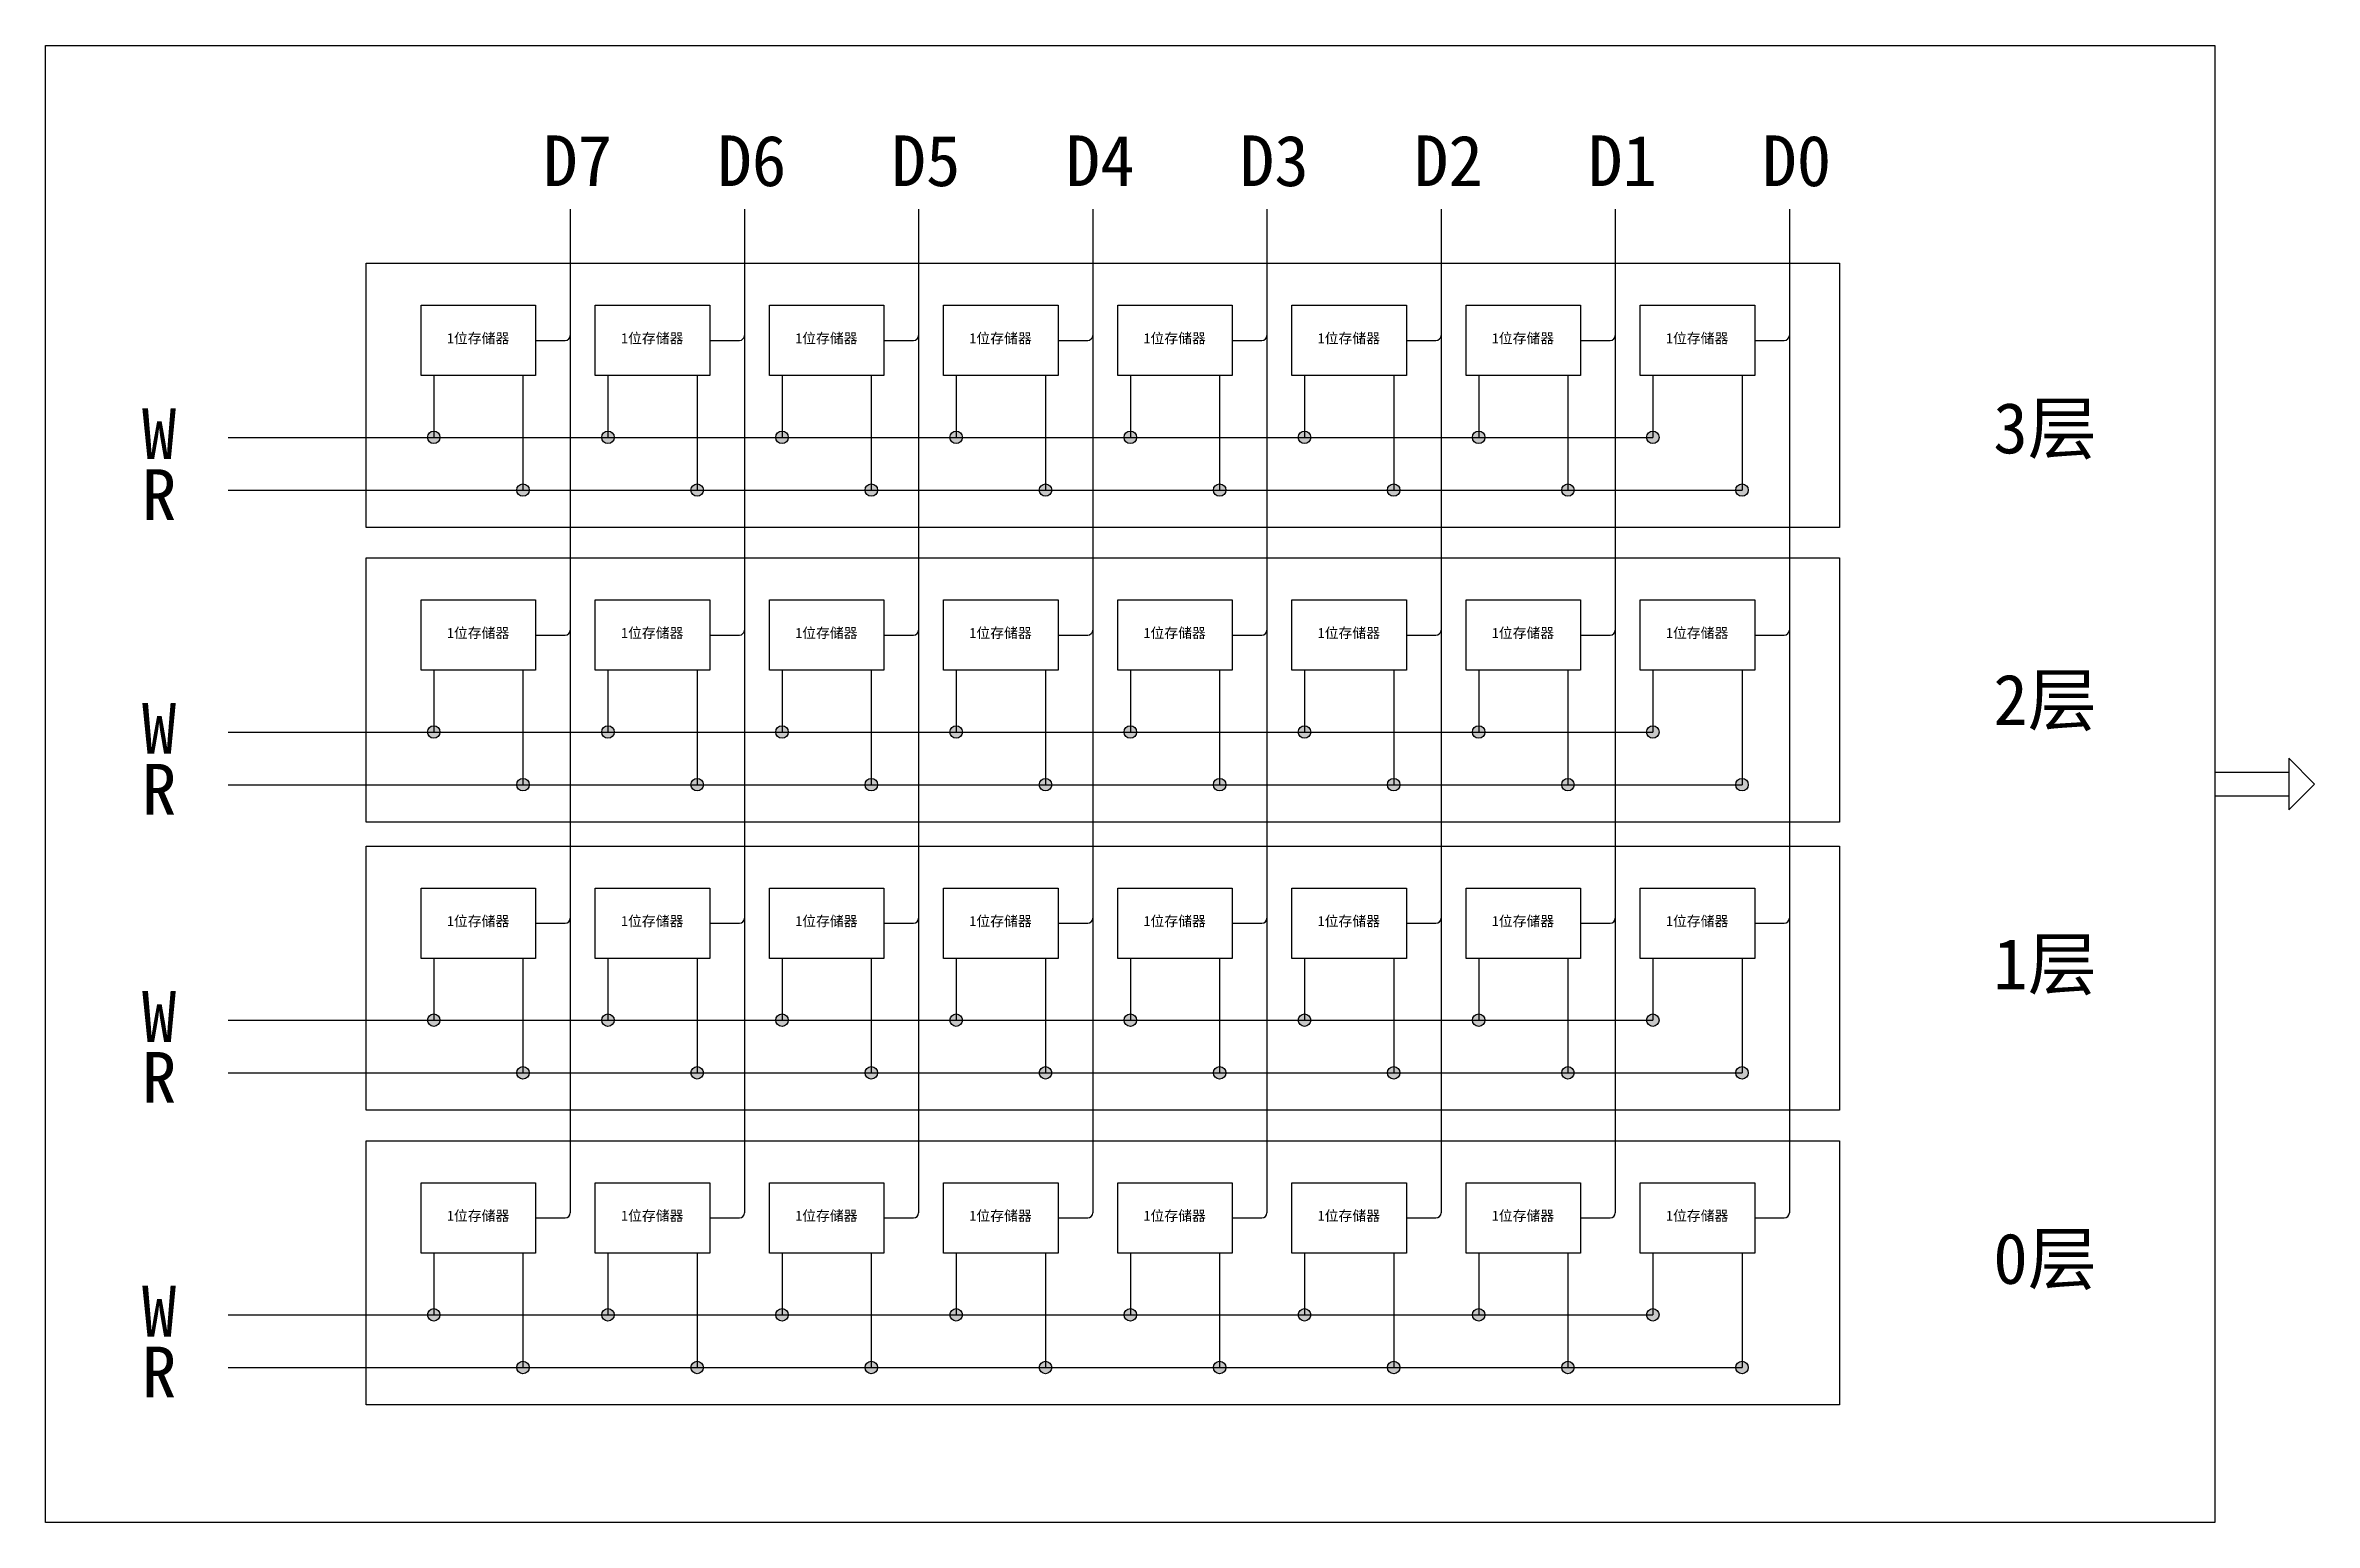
# Model space of a CAD drawing. Header units: inches. Extents: x -6 to 965, y -428 to -142.
# Drawn here: x 217.1 to 306.5, y -322.4 to -264.2 of the extents above; entities that cross this region are included whole.
import ezdxf

# ---------------------------------------------------------------- set-up
doc = ezdxf.new("R2010")
doc.units = ezdxf.units.IN
doc.header["$MEASUREMENT"] = 0
doc.styles.get("Standard").update_dxf_attribs({"font": 'arial.ttf'})

msp = doc.modelspace()

# ---------------------------------------------------------------- texts
at = {"color": 7, "true_color": 0xffffff, "char_height": 2, "attachment_point": 1}
for s, width, insert in [('{\\fSimSun|b0|i0|c134|p2;D7}', 7.79719, (236.686, -267.749)), ('{\\fSimSun|b0|i0|c134|p2;D6}', 7.79719, (243.549, -267.749)), ('{\\fSimSun|b0|i0|c134|p2;D5}', 7.79719, (250.413, -267.749)), ('{\\fSimSun|b0|i0|c134|p2;D4}', 7.79719, (257.276, -267.749)), ('{\\fSimSun|b0|i0|c134|p2;D3}', 7.79719, (264.14, -267.749)), ('{\\fSimSun|b0|i0|c134|p2;D2}', 7.79719, (271.003, -267.749)), ('{\\fSimSun|b0|i0|c134|p2;D1}', 7.79719, (277.867, -267.749)), ('{\\fSimSun|b0|i0|c134|p2;D0}', 7.79719, (284.73, -267.749)), ('{\\fSimSun|b0|i0|c134|p2;3层}', 10.69161, (293.837, -278.283)), ('{\\fSimSun|b0|i0|c134|p2;W}', 3.83733, (220.871, -278.507)), ('{\\fSimSun|b0|i0|c134|p2;R}', 3.83733, (220.871, -280.907)), ('{\\fSimSun|b0|i0|c134|p2;2层}', 10.69161, (293.837, -288.991)), ('{\\fSimSun|b0|i0|c134|p2;W}', 3.83733, (220.871, -290.121)), ('{\\fSimSun|b0|i0|c134|p2;R}', 3.83733, (220.871, -292.52)), ('{\\fSimSun|b0|i0|c134|p2;1层}', 10.69161, (293.837, -299.402)), ('{\\fSimSun|b0|i0|c134|p2;W}', 3.83733, (220.871, -301.476)), ('{\\fSimSun|b0|i0|c134|p2;R}', 3.83733, (220.871, -303.876)), ('{\\fSimSun|b0|i0|c134|p2;0层}', 10.69161, (293.837, -311.015)), ('{\\fSimSun|b0|i0|c134|p2;W}', 3.83733, (220.871, -313.09)), ('{\\fSimSun|b0|i0|c134|p2;R}', 3.83733, (220.871, -315.489))]:
    msp.add_mtext_dynamic_manual_height_columns(s, width=width, gutter_width=1, heights=[0], dxfattribs=dict(at, insert=insert))
at = {"char_height": 0.4, "attachment_point": 1}
for insert in [(232.896, -275.545), (239.76, -275.545), (246.623, -275.545), (253.487, -275.545), (260.35, -275.545), (267.214, -275.545), (274.077, -275.545), (280.941, -275.545), (232.896, -287.159), (239.76, -287.159), (246.623, -287.159), (253.487, -287.159), (260.35, -287.159), (267.214, -287.159), (274.077, -287.159), (280.941, -287.159), (232.896, -298.515), (239.76, -298.515), (246.623, -298.515), (253.487, -298.515), (260.35, -298.515), (267.214, -298.515), (274.077, -298.515), (280.941, -298.515), (232.896, -310.128), (239.76, -310.128), (246.623, -310.128), (253.487, -310.128), (260.35, -310.128), (267.214, -310.128), (274.077, -310.128), (280.941, -310.128)]:
    msp.add_mtext_dynamic_manual_height_columns('{\\fSimSun|b0|i0|c134|p2;1位存储器}', width=3.83733, gutter_width=1, heights=[0], dxfattribs=dict(at, insert=insert))

# ---------------------------------------------------------------- hatches: boundary and pattern name
h = msp.add_hatch(color=256)
h.dxf.hatch_style = 1
h.paths.add_polyline_path([(232.375, -279.405), (232.375, -279.65), (232.621, -279.65, 0.414214)])
h.paths.add_polyline_path([(232.375, -279.405, 0.414214), (232.129, -279.65), (232.375, -279.65)])
h.paths.add_polyline_path([(232.621, -279.65), (232.375, -279.65), (232.129, -279.65, 1)])
h.paths.add_polyline_path([(235.892, -281.483, 0.414214), (235.646, -281.729), (235.892, -281.729)])
h.paths.add_polyline_path([(235.892, -281.483), (235.892, -281.729), (236.137, -281.729, 0.414214)])
h.paths.add_polyline_path([(236.137, -281.729), (235.892, -281.729), (235.646, -281.729, 1)])
h = msp.add_hatch(color=256)
h.dxf.hatch_style = 1
h.paths.add_polyline_path([(239.239, -279.405), (239.239, -279.65), (239.484, -279.65, 0.414214)])
h.paths.add_polyline_path([(239.239, -279.405, 0.414214), (238.993, -279.65), (239.239, -279.65)])
h.paths.add_polyline_path([(239.484, -279.65), (239.239, -279.65), (238.993, -279.65, 1)])
h.paths.add_polyline_path([(242.755, -281.483, 0.414214), (242.509, -281.729), (242.755, -281.729)])
h.paths.add_polyline_path([(242.755, -281.483), (242.755, -281.729), (243.001, -281.729, 0.414214)])
h.paths.add_polyline_path([(243.001, -281.729), (242.755, -281.729), (242.509, -281.729, 1)])
h = msp.add_hatch(color=256)
h.dxf.hatch_style = 1
h.paths.add_polyline_path([(246.102, -279.405), (246.102, -279.65), (246.348, -279.65, 0.414214)])
h.paths.add_polyline_path([(246.102, -279.405, 0.414214), (245.856, -279.65), (246.102, -279.65)])
h.paths.add_polyline_path([(246.348, -279.65), (246.102, -279.65), (245.856, -279.65, 1)])
h.paths.add_polyline_path([(249.619, -281.483, 0.414214), (249.373, -281.729), (249.619, -281.729)])
h.paths.add_polyline_path([(249.619, -281.483), (249.619, -281.729), (249.864, -281.729, 0.414214)])
h.paths.add_polyline_path([(249.864, -281.729), (249.619, -281.729), (249.373, -281.729, 1)])
h = msp.add_hatch(color=256)
h.dxf.hatch_style = 1
h.paths.add_polyline_path([(252.966, -279.405), (252.966, -279.65), (253.211, -279.65, 0.414214)])
h.paths.add_polyline_path([(252.966, -279.405, 0.414214), (252.72, -279.65), (252.966, -279.65)])
h.paths.add_polyline_path([(253.211, -279.65), (252.966, -279.65), (252.72, -279.65, 1)])
h.paths.add_polyline_path([(256.482, -281.483, 0.414214), (256.236, -281.729), (256.482, -281.729)])
h.paths.add_polyline_path([(256.482, -281.483), (256.482, -281.729), (256.728, -281.729, 0.414214)])
h.paths.add_polyline_path([(256.728, -281.729), (256.482, -281.729), (256.236, -281.729, 1)])
h = msp.add_hatch(color=256)
h.dxf.hatch_style = 1
h.paths.add_polyline_path([(259.829, -279.405), (259.829, -279.65), (260.075, -279.65, 0.414214)])
h.paths.add_polyline_path([(259.829, -279.405, 0.414214), (259.583, -279.65), (259.829, -279.65)])
h.paths.add_polyline_path([(260.075, -279.65), (259.829, -279.65), (259.583, -279.65, 1)])
h.paths.add_polyline_path([(263.346, -281.483, 0.414214), (263.1, -281.729), (263.346, -281.729)])
h.paths.add_polyline_path([(263.346, -281.483), (263.346, -281.729), (263.591, -281.729, 0.414214)])
h.paths.add_polyline_path([(263.591, -281.729), (263.346, -281.729), (263.1, -281.729, 1)])
h = msp.add_hatch(color=256)
h.dxf.hatch_style = 1
h.paths.add_polyline_path([(266.693, -279.405), (266.693, -279.65), (266.938, -279.65, 0.414214)])
h.paths.add_polyline_path([(266.693, -279.405, 0.414214), (266.447, -279.65), (266.693, -279.65)])
h.paths.add_polyline_path([(266.938, -279.65), (266.693, -279.65), (266.447, -279.65, 1)])
h.paths.add_polyline_path([(270.209, -281.483, 0.414214), (269.963, -281.729), (270.209, -281.729)])
h.paths.add_polyline_path([(270.209, -281.483), (270.209, -281.729), (270.455, -281.729, 0.414214)])
h.paths.add_polyline_path([(270.455, -281.729), (270.209, -281.729), (269.963, -281.729, 1)])
h = msp.add_hatch(color=256)
h.dxf.hatch_style = 1
h.paths.add_polyline_path([(273.556, -279.405), (273.556, -279.65), (273.802, -279.65, 0.414214)])
h.paths.add_polyline_path([(273.556, -279.405, 0.414214), (273.31, -279.65), (273.556, -279.65)])
h.paths.add_polyline_path([(273.802, -279.65), (273.556, -279.65), (273.31, -279.65, 1)])
h.paths.add_polyline_path([(277.073, -281.483, 0.414214), (276.827, -281.729), (277.073, -281.729)])
h.paths.add_polyline_path([(277.073, -281.483), (277.073, -281.729), (277.318, -281.729, 0.414214)])
h.paths.add_polyline_path([(277.318, -281.729), (277.073, -281.729), (276.827, -281.729, 1)])
h = msp.add_hatch(color=256)
h.dxf.hatch_style = 1
h.paths.add_polyline_path([(280.42, -279.405), (280.42, -279.65), (280.665, -279.65, 0.414214)])
h.paths.add_polyline_path([(280.42, -279.405, 0.414214), (280.174, -279.65), (280.42, -279.65)])
h.paths.add_polyline_path([(280.665, -279.65), (280.42, -279.65), (280.174, -279.65, 1)])
h.paths.add_polyline_path([(283.936, -281.483, 0.414214), (283.69, -281.729), (283.936, -281.729)])
h.paths.add_polyline_path([(283.936, -281.483), (283.936, -281.729), (284.182, -281.729, 0.414214)])
h.paths.add_polyline_path([(284.182, -281.729), (283.936, -281.729), (283.69, -281.729, 1)])
h = msp.add_hatch(color=256)
h.dxf.hatch_style = 1
h.paths.add_polyline_path([(232.375, -291.018), (232.375, -291.264), (232.621, -291.264, 0.414214)])
h.paths.add_polyline_path([(232.375, -291.018, 0.414214), (232.129, -291.264), (232.375, -291.264)])
h.paths.add_polyline_path([(232.621, -291.264), (232.375, -291.264), (232.129, -291.264, 1)])
h.paths.add_polyline_path([(235.892, -293.096, 0.414214), (235.646, -293.342), (235.892, -293.342)])
h.paths.add_polyline_path([(235.892, -293.096), (235.892, -293.342), (236.137, -293.342, 0.414214)])
h.paths.add_polyline_path([(236.137, -293.342), (235.892, -293.342), (235.646, -293.342, 1)])
h = msp.add_hatch(color=256)
h.dxf.hatch_style = 1
h.paths.add_polyline_path([(239.239, -291.018), (239.239, -291.264), (239.484, -291.264, 0.414214)])
h.paths.add_polyline_path([(239.239, -291.018, 0.414214), (238.993, -291.264), (239.239, -291.264)])
h.paths.add_polyline_path([(239.484, -291.264), (239.239, -291.264), (238.993, -291.264, 1)])
h.paths.add_polyline_path([(242.755, -293.096, 0.414214), (242.509, -293.342), (242.755, -293.342)])
h.paths.add_polyline_path([(242.755, -293.096), (242.755, -293.342), (243.001, -293.342, 0.414214)])
h.paths.add_polyline_path([(243.001, -293.342), (242.755, -293.342), (242.509, -293.342, 1)])
h = msp.add_hatch(color=256)
h.dxf.hatch_style = 1
h.paths.add_polyline_path([(246.102, -291.018), (246.102, -291.264), (246.348, -291.264, 0.414214)])
h.paths.add_polyline_path([(246.102, -291.018, 0.414214), (245.856, -291.264), (246.102, -291.264)])
h.paths.add_polyline_path([(246.348, -291.264), (246.102, -291.264), (245.856, -291.264, 1)])
h.paths.add_polyline_path([(249.619, -293.096, 0.414214), (249.373, -293.342), (249.619, -293.342)])
h.paths.add_polyline_path([(249.619, -293.096), (249.619, -293.342), (249.864, -293.342, 0.414214)])
h.paths.add_polyline_path([(249.864, -293.342), (249.619, -293.342), (249.373, -293.342, 1)])
h = msp.add_hatch(color=256)
h.dxf.hatch_style = 1
h.paths.add_polyline_path([(252.966, -291.018), (252.966, -291.264), (253.211, -291.264, 0.414214)])
h.paths.add_polyline_path([(252.966, -291.018, 0.414214), (252.72, -291.264), (252.966, -291.264)])
h.paths.add_polyline_path([(253.211, -291.264), (252.966, -291.264), (252.72, -291.264, 1)])
h.paths.add_polyline_path([(256.482, -293.096, 0.414214), (256.236, -293.342), (256.482, -293.342)])
h.paths.add_polyline_path([(256.482, -293.096), (256.482, -293.342), (256.728, -293.342, 0.414214)])
h.paths.add_polyline_path([(256.728, -293.342), (256.482, -293.342), (256.236, -293.342, 1)])
h = msp.add_hatch(color=256)
h.dxf.hatch_style = 1
h.paths.add_polyline_path([(259.829, -291.018), (259.829, -291.264), (260.075, -291.264, 0.414214)])
h.paths.add_polyline_path([(259.829, -291.018, 0.414214), (259.583, -291.264), (259.829, -291.264)])
h.paths.add_polyline_path([(260.075, -291.264), (259.829, -291.264), (259.583, -291.264, 1)])
h.paths.add_polyline_path([(263.346, -293.096, 0.414214), (263.1, -293.342), (263.346, -293.342)])
h.paths.add_polyline_path([(263.346, -293.096), (263.346, -293.342), (263.591, -293.342, 0.414214)])
h.paths.add_polyline_path([(263.591, -293.342), (263.346, -293.342), (263.1, -293.342, 1)])
h = msp.add_hatch(color=256)
h.dxf.hatch_style = 1
h.paths.add_polyline_path([(266.693, -291.018), (266.693, -291.264), (266.938, -291.264, 0.414214)])
h.paths.add_polyline_path([(266.693, -291.018, 0.414214), (266.447, -291.264), (266.693, -291.264)])
h.paths.add_polyline_path([(266.938, -291.264), (266.693, -291.264), (266.447, -291.264, 1)])
h.paths.add_polyline_path([(270.209, -293.096, 0.414214), (269.963, -293.342), (270.209, -293.342)])
h.paths.add_polyline_path([(270.209, -293.096), (270.209, -293.342), (270.455, -293.342, 0.414214)])
h.paths.add_polyline_path([(270.455, -293.342), (270.209, -293.342), (269.963, -293.342, 1)])
h = msp.add_hatch(color=256)
h.dxf.hatch_style = 1
h.paths.add_polyline_path([(273.556, -291.018), (273.556, -291.264), (273.802, -291.264, 0.414214)])
h.paths.add_polyline_path([(273.556, -291.018, 0.414214), (273.31, -291.264), (273.556, -291.264)])
h.paths.add_polyline_path([(273.802, -291.264), (273.556, -291.264), (273.31, -291.264, 1)])
h.paths.add_polyline_path([(277.073, -293.096, 0.414214), (276.827, -293.342), (277.073, -293.342)])
h.paths.add_polyline_path([(277.073, -293.096), (277.073, -293.342), (277.318, -293.342, 0.414214)])
h.paths.add_polyline_path([(277.318, -293.342), (277.073, -293.342), (276.827, -293.342, 1)])
h = msp.add_hatch(color=256)
h.dxf.hatch_style = 1
h.paths.add_polyline_path([(280.42, -291.018), (280.42, -291.264), (280.665, -291.264, 0.414214)])
h.paths.add_polyline_path([(280.42, -291.018, 0.414214), (280.174, -291.264), (280.42, -291.264)])
h.paths.add_polyline_path([(280.665, -291.264), (280.42, -291.264), (280.174, -291.264, 1)])
h.paths.add_polyline_path([(283.936, -293.096, 0.414214), (283.69, -293.342), (283.936, -293.342)])
h.paths.add_polyline_path([(283.936, -293.096), (283.936, -293.342), (284.182, -293.342, 0.414214)])
h.paths.add_polyline_path([(284.182, -293.342), (283.936, -293.342), (283.69, -293.342, 1)])
h = msp.add_hatch(color=256)
h.dxf.hatch_style = 1
h.paths.add_polyline_path([(232.375, -302.374), (232.375, -302.62), (232.621, -302.62, 0.414214)])
h.paths.add_polyline_path([(232.375, -302.374, 0.414214), (232.129, -302.62), (232.375, -302.62)])
h.paths.add_polyline_path([(232.621, -302.62), (232.375, -302.62), (232.129, -302.62, 1)])
h.paths.add_polyline_path([(235.892, -304.452, 0.414214), (235.646, -304.698), (235.892, -304.698)])
h.paths.add_polyline_path([(235.892, -304.452), (235.892, -304.698), (236.137, -304.698, 0.414214)])
h.paths.add_polyline_path([(236.137, -304.698), (235.892, -304.698), (235.646, -304.698, 1)])
h = msp.add_hatch(color=256)
h.dxf.hatch_style = 1
h.paths.add_polyline_path([(239.239, -302.374), (239.239, -302.62), (239.484, -302.62, 0.414214)])
h.paths.add_polyline_path([(239.239, -302.374, 0.414214), (238.993, -302.62), (239.239, -302.62)])
h.paths.add_polyline_path([(239.484, -302.62), (239.239, -302.62), (238.993, -302.62, 1)])
h.paths.add_polyline_path([(242.755, -304.452, 0.414214), (242.509, -304.698), (242.755, -304.698)])
h.paths.add_polyline_path([(242.755, -304.452), (242.755, -304.698), (243.001, -304.698, 0.414214)])
h.paths.add_polyline_path([(243.001, -304.698), (242.755, -304.698), (242.509, -304.698, 1)])
h = msp.add_hatch(color=256)
h.dxf.hatch_style = 1
h.paths.add_polyline_path([(246.102, -302.374), (246.102, -302.62), (246.348, -302.62, 0.414214)])
h.paths.add_polyline_path([(246.102, -302.374, 0.414214), (245.856, -302.62), (246.102, -302.62)])
h.paths.add_polyline_path([(246.348, -302.62), (246.102, -302.62), (245.856, -302.62, 1)])
h.paths.add_polyline_path([(249.619, -304.452, 0.414214), (249.373, -304.698), (249.619, -304.698)])
h.paths.add_polyline_path([(249.619, -304.452), (249.619, -304.698), (249.864, -304.698, 0.414214)])
h.paths.add_polyline_path([(249.864, -304.698), (249.619, -304.698), (249.373, -304.698, 1)])
h = msp.add_hatch(color=256)
h.dxf.hatch_style = 1
h.paths.add_polyline_path([(252.966, -302.374), (252.966, -302.62), (253.211, -302.62, 0.414214)])
h.paths.add_polyline_path([(252.966, -302.374, 0.414214), (252.72, -302.62), (252.966, -302.62)])
h.paths.add_polyline_path([(253.211, -302.62), (252.966, -302.62), (252.72, -302.62, 1)])
h.paths.add_polyline_path([(256.482, -304.452, 0.414214), (256.236, -304.698), (256.482, -304.698)])
h.paths.add_polyline_path([(256.482, -304.452), (256.482, -304.698), (256.728, -304.698, 0.414214)])
h.paths.add_polyline_path([(256.728, -304.698), (256.482, -304.698), (256.236, -304.698, 1)])
h = msp.add_hatch(color=256)
h.dxf.hatch_style = 1
h.paths.add_polyline_path([(259.829, -302.374), (259.829, -302.62), (260.075, -302.62, 0.414214)])
h.paths.add_polyline_path([(259.829, -302.374, 0.414214), (259.583, -302.62), (259.829, -302.62)])
h.paths.add_polyline_path([(260.075, -302.62), (259.829, -302.62), (259.583, -302.62, 1)])
h.paths.add_polyline_path([(263.346, -304.452, 0.414214), (263.1, -304.698), (263.346, -304.698)])
h.paths.add_polyline_path([(263.346, -304.452), (263.346, -304.698), (263.591, -304.698, 0.414214)])
h.paths.add_polyline_path([(263.591, -304.698), (263.346, -304.698), (263.1, -304.698, 1)])
h = msp.add_hatch(color=256)
h.dxf.hatch_style = 1
h.paths.add_polyline_path([(266.693, -302.374), (266.693, -302.62), (266.938, -302.62, 0.414214)])
h.paths.add_polyline_path([(266.693, -302.374, 0.414214), (266.447, -302.62), (266.693, -302.62)])
h.paths.add_polyline_path([(266.938, -302.62), (266.693, -302.62), (266.447, -302.62, 1)])
h.paths.add_polyline_path([(270.209, -304.452, 0.414214), (269.963, -304.698), (270.209, -304.698)])
h.paths.add_polyline_path([(270.209, -304.452), (270.209, -304.698), (270.455, -304.698, 0.414214)])
h.paths.add_polyline_path([(270.455, -304.698), (270.209, -304.698), (269.963, -304.698, 1)])
h = msp.add_hatch(color=256)
h.dxf.hatch_style = 1
h.paths.add_polyline_path([(273.556, -302.374), (273.556, -302.62), (273.802, -302.62, 0.414214)])
h.paths.add_polyline_path([(273.556, -302.374, 0.414214), (273.31, -302.62), (273.556, -302.62)])
h.paths.add_polyline_path([(273.802, -302.62), (273.556, -302.62), (273.31, -302.62, 1)])
h.paths.add_polyline_path([(277.073, -304.452, 0.414214), (276.827, -304.698), (277.073, -304.698)])
h.paths.add_polyline_path([(277.073, -304.452), (277.073, -304.698), (277.318, -304.698, 0.414214)])
h.paths.add_polyline_path([(277.318, -304.698), (277.073, -304.698), (276.827, -304.698, 1)])
h = msp.add_hatch(color=256)
h.dxf.hatch_style = 1
h.paths.add_polyline_path([(280.42, -302.374), (280.42, -302.62), (280.665, -302.62, 0.414214)])
h.paths.add_polyline_path([(280.42, -302.374, 0.414214), (280.174, -302.62), (280.42, -302.62)])
h.paths.add_polyline_path([(280.665, -302.62), (280.42, -302.62), (280.174, -302.62, 1)])
h.paths.add_polyline_path([(283.936, -304.452, 0.414214), (283.69, -304.698), (283.936, -304.698)])
h.paths.add_polyline_path([(283.936, -304.452), (283.936, -304.698), (284.182, -304.698, 0.414214)])
h.paths.add_polyline_path([(284.182, -304.698), (283.936, -304.698), (283.69, -304.698, 1)])
h = msp.add_hatch(color=256)
h.dxf.hatch_style = 1
h.paths.add_polyline_path([(232.375, -313.987), (232.375, -314.233), (232.621, -314.233, 0.414214)])
h.paths.add_polyline_path([(232.375, -313.987, 0.414214), (232.129, -314.233), (232.375, -314.233)])
h.paths.add_polyline_path([(232.621, -314.233), (232.375, -314.233), (232.129, -314.233, 1)])
h.paths.add_polyline_path([(235.892, -316.066, 0.414214), (235.646, -316.311), (235.892, -316.311)])
h.paths.add_polyline_path([(235.892, -316.066), (235.892, -316.311), (236.137, -316.311, 0.414214)])
h.paths.add_polyline_path([(236.137, -316.311), (235.892, -316.311), (235.646, -316.311, 1)])
h = msp.add_hatch(color=256)
h.dxf.hatch_style = 1
h.paths.add_polyline_path([(239.239, -313.987), (239.239, -314.233), (239.484, -314.233, 0.414214)])
h.paths.add_polyline_path([(239.239, -313.987, 0.414214), (238.993, -314.233), (239.239, -314.233)])
h.paths.add_polyline_path([(239.484, -314.233), (239.239, -314.233), (238.993, -314.233, 1)])
h.paths.add_polyline_path([(242.755, -316.066, 0.414214), (242.509, -316.311), (242.755, -316.311)])
h.paths.add_polyline_path([(242.755, -316.066), (242.755, -316.311), (243.001, -316.311, 0.414214)])
h.paths.add_polyline_path([(243.001, -316.311), (242.755, -316.311), (242.509, -316.311, 1)])
h = msp.add_hatch(color=256)
h.dxf.hatch_style = 1
h.paths.add_polyline_path([(246.102, -313.987), (246.102, -314.233), (246.348, -314.233, 0.414214)])
h.paths.add_polyline_path([(246.102, -313.987, 0.414214), (245.856, -314.233), (246.102, -314.233)])
h.paths.add_polyline_path([(246.348, -314.233), (246.102, -314.233), (245.856, -314.233, 1)])
h.paths.add_polyline_path([(249.619, -316.066, 0.414214), (249.373, -316.311), (249.619, -316.311)])
h.paths.add_polyline_path([(249.619, -316.066), (249.619, -316.311), (249.864, -316.311, 0.414214)])
h.paths.add_polyline_path([(249.864, -316.311), (249.619, -316.311), (249.373, -316.311, 1)])
h = msp.add_hatch(color=256)
h.dxf.hatch_style = 1
h.paths.add_polyline_path([(252.966, -313.987), (252.966, -314.233), (253.211, -314.233, 0.414214)])
h.paths.add_polyline_path([(252.966, -313.987, 0.414214), (252.72, -314.233), (252.966, -314.233)])
h.paths.add_polyline_path([(253.211, -314.233), (252.966, -314.233), (252.72, -314.233, 1)])
h.paths.add_polyline_path([(256.482, -316.066, 0.414214), (256.236, -316.311), (256.482, -316.311)])
h.paths.add_polyline_path([(256.482, -316.066), (256.482, -316.311), (256.728, -316.311, 0.414214)])
h.paths.add_polyline_path([(256.728, -316.311), (256.482, -316.311), (256.236, -316.311, 1)])
h = msp.add_hatch(color=256)
h.dxf.hatch_style = 1
h.paths.add_polyline_path([(259.829, -313.987), (259.829, -314.233), (260.075, -314.233, 0.414214)])
h.paths.add_polyline_path([(259.829, -313.987, 0.414214), (259.583, -314.233), (259.829, -314.233)])
h.paths.add_polyline_path([(260.075, -314.233), (259.829, -314.233), (259.583, -314.233, 1)])
h.paths.add_polyline_path([(263.346, -316.066, 0.414214), (263.1, -316.311), (263.346, -316.311)])
h.paths.add_polyline_path([(263.346, -316.066), (263.346, -316.311), (263.591, -316.311, 0.414214)])
h.paths.add_polyline_path([(263.591, -316.311), (263.346, -316.311), (263.1, -316.311, 1)])
h = msp.add_hatch(color=256)
h.dxf.hatch_style = 1
h.paths.add_polyline_path([(266.693, -313.987), (266.693, -314.233), (266.938, -314.233, 0.414214)])
h.paths.add_polyline_path([(266.693, -313.987, 0.414214), (266.447, -314.233), (266.693, -314.233)])
h.paths.add_polyline_path([(266.938, -314.233), (266.693, -314.233), (266.447, -314.233, 1)])
h.paths.add_polyline_path([(270.209, -316.066, 0.414214), (269.963, -316.311), (270.209, -316.311)])
h.paths.add_polyline_path([(270.209, -316.066), (270.209, -316.311), (270.455, -316.311, 0.414214)])
h.paths.add_polyline_path([(270.455, -316.311), (270.209, -316.311), (269.963, -316.311, 1)])
h = msp.add_hatch(color=256)
h.dxf.hatch_style = 1
h.paths.add_polyline_path([(273.556, -313.987), (273.556, -314.233), (273.802, -314.233, 0.414214)])
h.paths.add_polyline_path([(273.556, -313.987, 0.414214), (273.31, -314.233), (273.556, -314.233)])
h.paths.add_polyline_path([(273.802, -314.233), (273.556, -314.233), (273.31, -314.233, 1)])
h.paths.add_polyline_path([(277.073, -316.066, 0.414214), (276.827, -316.311), (277.073, -316.311)])
h.paths.add_polyline_path([(277.073, -316.066), (277.073, -316.311), (277.318, -316.311, 0.414214)])
h.paths.add_polyline_path([(277.318, -316.311), (277.073, -316.311), (276.827, -316.311, 1)])
h = msp.add_hatch(color=256)
h.dxf.hatch_style = 1
h.paths.add_polyline_path([(280.42, -313.987), (280.42, -314.233), (280.665, -314.233, 0.414214)])
h.paths.add_polyline_path([(280.42, -313.987, 0.414214), (280.174, -314.233), (280.42, -314.233)])
h.paths.add_polyline_path([(280.665, -314.233), (280.42, -314.233), (280.174, -314.233, 1)])
h.paths.add_polyline_path([(283.936, -316.066, 0.414214), (283.69, -316.311), (283.936, -316.311)])
h.paths.add_polyline_path([(283.936, -316.066), (283.936, -316.311), (284.182, -316.311, 0.414214)])
h.paths.add_polyline_path([(284.182, -316.311), (283.936, -316.311), (283.69, -316.311, 1)])

# ---------------------------------------------------------------- linework, layer by layer
at = {"color": 240, "true_color": 0xed1f24}
for p, q in [((237.756, -270.66), (237.756, -275.632)), ((244.62, -270.66), (244.62, -275.632)), ((251.483, -270.66), (251.483, -275.632)), ((258.347, -270.66), (258.347, -275.632)), ((265.21, -270.66), (265.21, -275.632)), ((272.074, -270.66), (272.074, -275.632)), ((278.937, -270.66), (278.937, -275.632)), ((285.801, -270.66), (285.801, -275.632)), ((237.756, -275.632), (237.756, -287.245)), ((244.62, -275.632), (244.62, -287.245)), ((251.483, -275.632), (251.483, -287.245)), ((258.347, -275.632), (258.347, -287.245)), ((265.21, -275.632), (265.21, -287.245)), ((272.074, -275.632), (272.074, -287.245)), ((278.937, -275.632), (278.937, -287.245)), ((285.801, -275.632), (285.801, -287.245)), ((237.756, -286.987), (237.756, -298.601)), ((244.62, -286.987), (244.62, -298.601)), ((251.483, -286.987), (251.483, -298.601)), ((258.347, -286.987), (258.347, -298.601)), ((265.21, -286.987), (265.21, -298.601)), ((272.074, -286.987), (272.074, -298.601)), ((278.937, -286.987), (278.937, -298.601)), ((285.801, -286.987), (285.801, -298.601)), ((237.756, -298.601), (237.756, -310.214)), ((244.62, -298.601), (244.62, -310.214)), ((251.483, -298.601), (251.483, -310.214)), ((258.347, -298.601), (258.347, -310.214)), ((265.21, -298.601), (265.21, -310.214)), ((272.074, -298.601), (272.074, -310.214)), ((278.937, -298.601), (278.937, -310.214)), ((285.801, -298.601), (285.801, -310.214))]:
    msp.add_line(p, q, dxfattribs=at)
for p, q in [((236.389, -275.832), (237.556, -275.832)), ((243.253, -275.832), (244.42, -275.832)), ((250.116, -275.832), (251.283, -275.832)), ((256.98, -275.832), (258.147, -275.832)), ((263.843, -275.832), (265.01, -275.832)), ((270.707, -275.832), (271.874, -275.832)), ((277.571, -275.832), (278.737, -275.832)), ((284.434, -275.832), (285.601, -275.832)), ((232.375, -277.218), (232.375, -279.65)), ((235.892, -277.218), (235.892, -281.729)), ((239.239, -277.218), (239.239, -279.65)), ((242.755, -277.218), (242.755, -281.729)), ((246.102, -277.218), (246.102, -279.65)), ((249.619, -277.218), (249.619, -281.729)), ((252.966, -277.218), (252.966, -279.65)), ((256.482, -277.218), (256.482, -281.729)), ((259.829, -277.218), (259.829, -279.65)), ((263.346, -277.218), (263.346, -281.729)), ((266.693, -277.218), (266.693, -279.65)), ((270.209, -277.218), (270.209, -281.729)), ((273.556, -277.218), (273.556, -279.65)), ((277.073, -277.218), (277.073, -281.729)), ((280.42, -277.218), (280.42, -279.65)), ((283.936, -277.218), (283.936, -281.729)), ((224.271, -279.65), (280.42, -279.65)), ((224.271, -281.729), (283.936, -281.729)), ((236.389, -287.445), (237.556, -287.445)), ((243.253, -287.445), (244.42, -287.445)), ((250.116, -287.445), (251.283, -287.445)), ((256.98, -287.445), (258.147, -287.445)), ((263.843, -287.445), (265.01, -287.445)), ((270.707, -287.445), (271.874, -287.445)), ((277.571, -287.445), (278.737, -287.445)), ((284.434, -287.445), (285.601, -287.445)), ((232.375, -288.831), (232.375, -291.264)), ((235.892, -288.831), (235.892, -293.342)), ((239.239, -288.831), (239.239, -291.264)), ((242.755, -288.831), (242.755, -293.342)), ((246.102, -288.831), (246.102, -291.264)), ((249.619, -288.831), (249.619, -293.342)), ((252.966, -288.831), (252.966, -291.264)), ((256.482, -288.831), (256.482, -293.342)), ((259.829, -288.831), (259.829, -291.264)), ((263.346, -288.831), (263.346, -293.342)), ((266.693, -288.831), (266.693, -291.264)), ((270.209, -288.831), (270.209, -293.342)), ((273.556, -288.831), (273.556, -291.264)), ((277.073, -288.831), (277.073, -293.342)), ((280.42, -288.831), (280.42, -291.264)), ((283.936, -288.831), (283.936, -293.342)), ((224.271, -291.264), (280.42, -291.264)), ((224.271, -293.342), (283.936, -293.342)), ((236.389, -298.801), (237.556, -298.801)), ((243.253, -298.801), (244.42, -298.801)), ((250.116, -298.801), (251.283, -298.801)), ((256.98, -298.801), (258.147, -298.801)), ((263.843, -298.801), (265.01, -298.801)), ((270.707, -298.801), (271.874, -298.801)), ((277.571, -298.801), (278.737, -298.801)), ((284.434, -298.801), (285.601, -298.801)), ((232.375, -300.187), (232.375, -302.62)), ((235.892, -300.187), (235.892, -304.698)), ((239.239, -300.187), (239.239, -302.62)), ((242.755, -300.187), (242.755, -304.698)), ((246.102, -300.187), (246.102, -302.62)), ((249.619, -300.187), (249.619, -304.698)), ((252.966, -300.187), (252.966, -302.62)), ((256.482, -300.187), (256.482, -304.698)), ((259.829, -300.187), (259.829, -302.62)), ((263.346, -300.187), (263.346, -304.698)), ((266.693, -300.187), (266.693, -302.62)), ((270.209, -300.187), (270.209, -304.698)), ((273.556, -300.187), (273.556, -302.62)), ((277.073, -300.187), (277.073, -304.698)), ((280.42, -300.187), (280.42, -302.62)), ((283.936, -300.187), (283.936, -304.698)), ((224.271, -302.62), (280.42, -302.62)), ((224.271, -304.698), (283.936, -304.698)), ((236.389, -310.414), (237.556, -310.414)), ((243.253, -310.414), (244.42, -310.414)), ((250.116, -310.414), (251.283, -310.414)), ((256.98, -310.414), (258.147, -310.414)), ((263.843, -310.414), (265.01, -310.414)), ((270.707, -310.414), (271.874, -310.414)), ((277.571, -310.414), (278.737, -310.414)), ((284.434, -310.414), (285.601, -310.414)), ((232.375, -311.8), (232.375, -314.233)), ((235.892, -311.8), (235.892, -316.311)), ((239.239, -311.8), (239.239, -314.233)), ((242.755, -311.8), (242.755, -316.311)), ((246.102, -311.8), (246.102, -314.233)), ((249.619, -311.8), (249.619, -316.311)), ((252.966, -311.8), (252.966, -314.233)), ((256.482, -311.8), (256.482, -316.311)), ((259.829, -311.8), (259.829, -314.233)), ((263.346, -311.8), (263.346, -316.311)), ((266.693, -311.8), (266.693, -314.233)), ((270.209, -311.8), (270.209, -316.311)), ((273.556, -311.8), (273.556, -314.233)), ((277.073, -311.8), (277.073, -316.311)), ((280.42, -311.8), (280.42, -314.233)), ((283.936, -311.8), (283.936, -316.311)), ((224.271, -314.233), (280.42, -314.233)), ((224.271, -316.311), (283.936, -316.311))]:
    msp.add_line(p, q)
at = {"color": 85, "true_color": 0x58ba48}
for p, q in [((306.501, -293.313), (305.485, -292.296)), ((305.485, -292.296), (305.485, -294.329)), ((302.573, -292.848), (305.485, -292.848)), ((306.501, -293.313), (305.485, -294.329)), ((302.573, -293.778), (305.485, -293.778))]:
    msp.add_line(p, q, dxfattribs=at)
for points in [[(217.069, -264.202), (302.573, -264.202), (302.573, -322.424), (217.069, -322.424)], [(231.877, -274.446), (236.389, -274.446), (236.389, -277.218), (231.877, -277.218)], [(238.741, -274.446), (243.253, -274.446), (243.253, -277.218), (238.741, -277.218)], [(245.604, -274.446), (250.116, -274.446), (250.116, -277.218), (245.604, -277.218)], [(252.468, -274.446), (256.98, -274.446), (256.98, -277.218), (252.468, -277.218)], [(259.331, -274.446), (263.843, -274.446), (263.843, -277.218), (259.331, -277.218)], [(266.195, -274.446), (270.707, -274.446), (270.707, -277.218), (266.195, -277.218)], [(273.058, -274.446), (277.571, -274.446), (277.571, -277.218), (273.058, -277.218)], [(279.922, -274.446), (284.434, -274.446), (284.434, -277.218), (279.922, -277.218)], [(231.877, -286.059), (236.389, -286.059), (236.389, -288.831), (231.877, -288.831)], [(238.741, -286.059), (243.253, -286.059), (243.253, -288.831), (238.741, -288.831)], [(245.604, -286.059), (250.116, -286.059), (250.116, -288.831), (245.604, -288.831)], [(252.468, -286.059), (256.98, -286.059), (256.98, -288.831), (252.468, -288.831)], [(259.331, -286.059), (263.843, -286.059), (263.843, -288.831), (259.331, -288.831)], [(266.195, -286.059), (270.707, -286.059), (270.707, -288.831), (266.195, -288.831)], [(273.058, -286.059), (277.571, -286.059), (277.571, -288.831), (273.058, -288.831)], [(279.922, -286.059), (284.434, -286.059), (284.434, -288.831), (279.922, -288.831)], [(231.877, -297.415), (236.389, -297.415), (236.389, -300.187), (231.877, -300.187)], [(238.741, -297.415), (243.253, -297.415), (243.253, -300.187), (238.741, -300.187)], [(245.604, -297.415), (250.116, -297.415), (250.116, -300.187), (245.604, -300.187)], [(252.468, -297.415), (256.98, -297.415), (256.98, -300.187), (252.468, -300.187)], [(259.331, -297.415), (263.843, -297.415), (263.843, -300.187), (259.331, -300.187)], [(266.195, -297.415), (270.707, -297.415), (270.707, -300.187), (266.195, -300.187)], [(273.058, -297.415), (277.571, -297.415), (277.571, -300.187), (273.058, -300.187)], [(279.922, -297.415), (284.434, -297.415), (284.434, -300.187), (279.922, -300.187)], [(231.877, -309.028), (236.389, -309.028), (236.389, -311.8), (231.877, -311.8)], [(238.741, -309.028), (243.253, -309.028), (243.253, -311.8), (238.741, -311.8)], [(245.604, -309.028), (250.116, -309.028), (250.116, -311.8), (245.604, -311.8)], [(252.468, -309.028), (256.98, -309.028), (256.98, -311.8), (252.468, -311.8)], [(259.331, -309.028), (263.843, -309.028), (263.843, -311.8), (259.331, -311.8)], [(266.195, -309.028), (270.707, -309.028), (270.707, -311.8), (266.195, -311.8)], [(273.058, -309.028), (277.571, -309.028), (277.571, -311.8), (273.058, -311.8)], [(279.922, -309.028), (284.434, -309.028), (284.434, -311.8), (279.922, -311.8)]]:
    msp.add_lwpolyline(points, close=True)
for points in [[(229.711, -272.789), (287.772, -272.789), (287.772, -283.199), (229.711, -283.199)], [(229.711, -284.402), (287.772, -284.402), (287.772, -294.813), (229.711, -294.813)], [(229.711, -295.758), (287.772, -295.758), (287.772, -306.168), (229.711, -306.168)], [(229.711, -307.371), (287.772, -307.371), (287.772, -317.782), (229.711, -317.782)]]:
    msp.add_lwpolyline(points, close=True, dxfattribs=at)
for centre in [(232.375, -279.65), (239.239, -279.65), (246.102, -279.65), (252.966, -279.65), (259.829, -279.65), (266.693, -279.65), (273.556, -279.65), (280.42, -279.65), (235.892, -281.729), (242.755, -281.729), (249.619, -281.729), (256.482, -281.729), (263.346, -281.729), (270.209, -281.729), (277.073, -281.729), (283.936, -281.729), (232.375, -291.264), (239.239, -291.264), (246.102, -291.264), (252.966, -291.264), (259.829, -291.264), (266.693, -291.264), (273.556, -291.264), (280.42, -291.264), (235.892, -293.342), (242.755, -293.342), (249.619, -293.342), (256.482, -293.342), (263.346, -293.342), (270.209, -293.342), (277.073, -293.342), (283.936, -293.342), (232.375, -302.62), (239.239, -302.62), (246.102, -302.62), (252.966, -302.62), (259.829, -302.62), (266.693, -302.62), (273.556, -302.62), (280.42, -302.62), (235.892, -304.698), (242.755, -304.698), (249.619, -304.698), (256.482, -304.698), (263.346, -304.698), (270.209, -304.698), (277.073, -304.698), (283.936, -304.698), (232.375, -314.233), (239.239, -314.233), (246.102, -314.233), (252.966, -314.233), (259.829, -314.233), (266.693, -314.233), (273.556, -314.233), (280.42, -314.233), (235.892, -316.311), (242.755, -316.311), (249.619, -316.311), (256.482, -316.311), (263.346, -316.311), (270.209, -316.311), (277.073, -316.311), (283.936, -316.311)]:
    msp.add_circle(centre, 0.246)
for centre in [(237.556, -275.632), (244.42, -275.632), (251.283, -275.632), (258.147, -275.632), (265.01, -275.632), (271.874, -275.632), (278.737, -275.632), (285.601, -275.632), (237.556, -287.245), (244.42, -287.245), (251.283, -287.245), (258.147, -287.245), (265.01, -287.245), (271.874, -287.245), (278.737, -287.245), (285.601, -287.245), (237.556, -298.601), (244.42, -298.601), (251.283, -298.601), (258.147, -298.601), (265.01, -298.601), (271.874, -298.601), (278.737, -298.601), (285.601, -298.601), (237.556, -310.214), (244.42, -310.214), (251.283, -310.214), (258.147, -310.214), (265.01, -310.214), (271.874, -310.214), (278.737, -310.214), (285.601, -310.214)]:
    msp.add_arc(centre, 0.2, 270, 0)

msp.set_redraw_order([(e.dxf.handle, doc.entitydb.next_handle()) for e in msp.query("TEXT MTEXT ATTDEF DIMENSION ARC_DIMENSION")])  # texts and dimensions are drawn at this point

doc.saveas('drawing.dxf')
